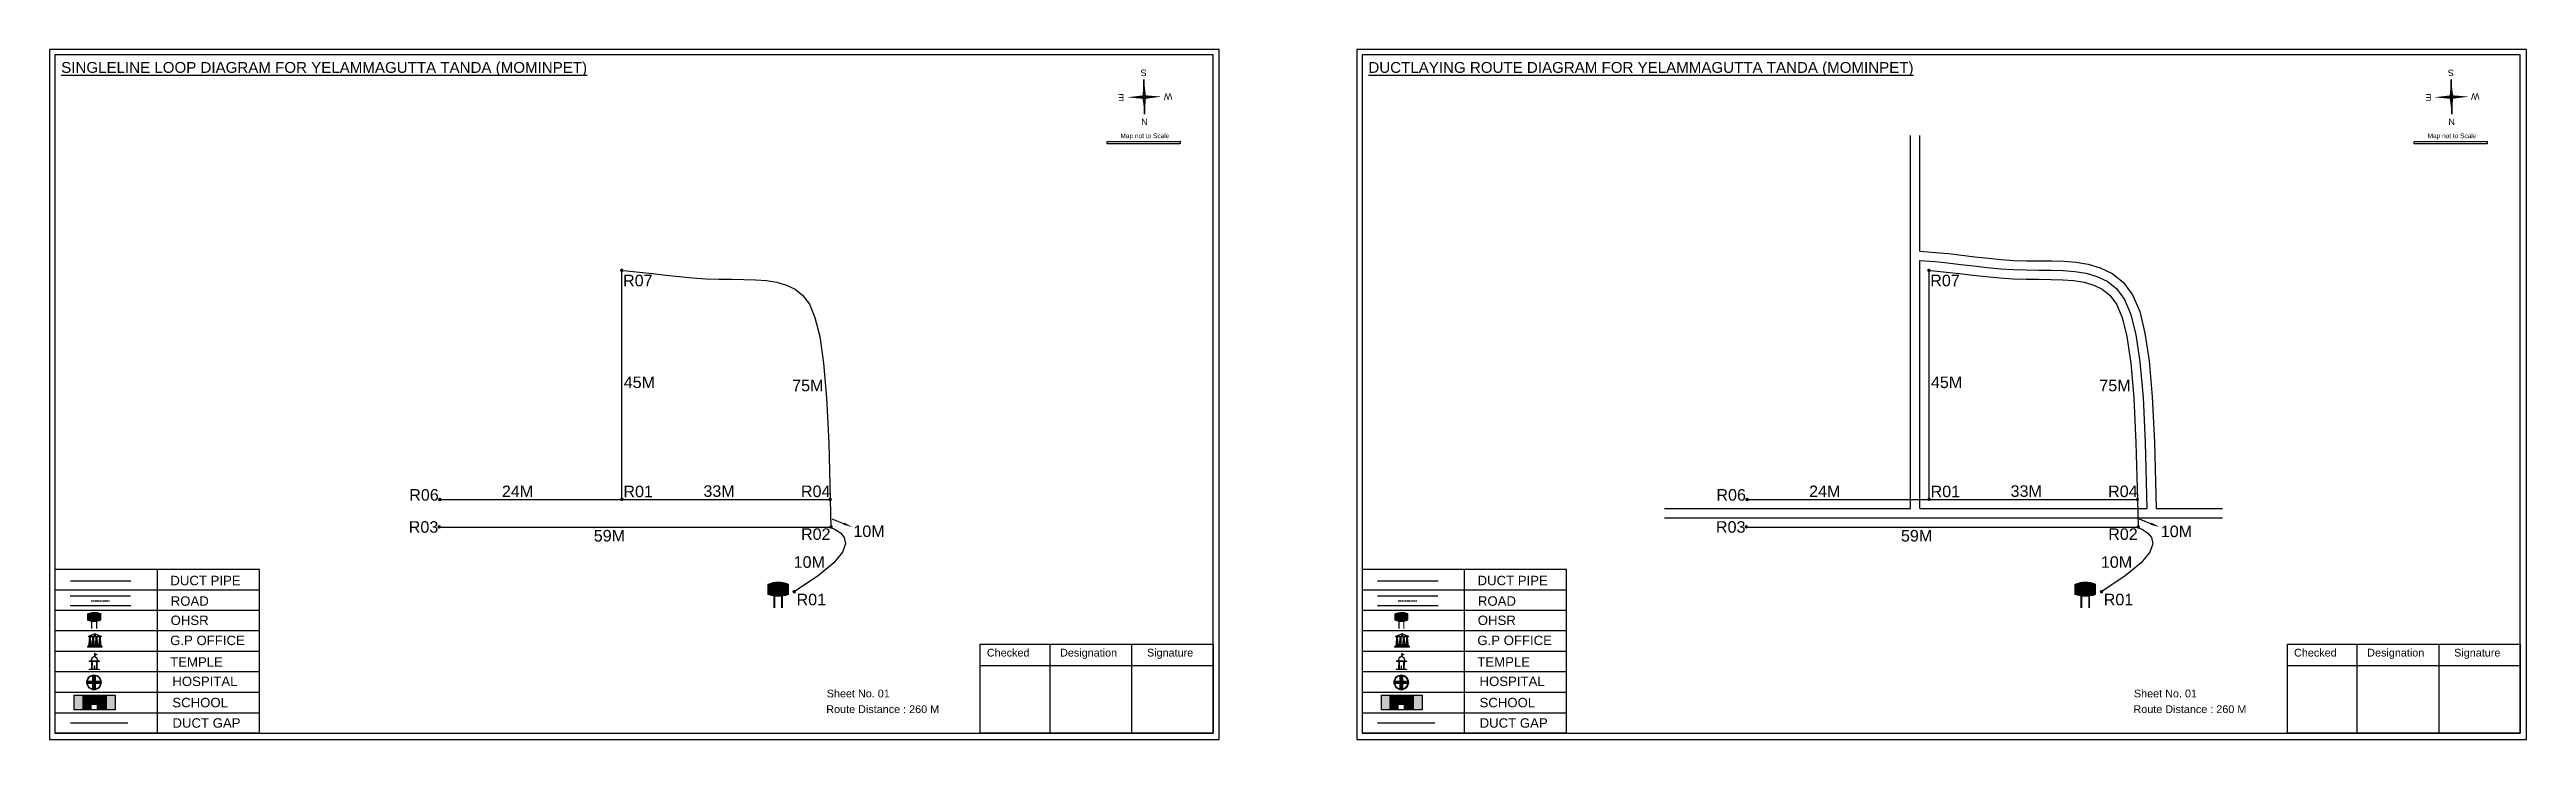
# Model space of a CAD drawing. Header units: inches. Extents: x 1464 to 6818, y 693 to 1303.
# Drawn here: x 2168 to 4317, y 693 to 1291 of the extents above; entities that cross this region are included whole.
import ezdxf

# ---------------------------------------------------------------- set-up
doc = ezdxf.new("R2010")
doc.units = ezdxf.units.IN
doc.header["$MEASUREMENT"] = 0
doc.linetypes.add('DASHEDX2', pattern=[1.5, 1, -0.5])
doc.layers.add('LANDMARK', color=7, linetype='Continuous')
doc.layers.add('OHT', color=7, linetype='Continuous')
doc.styles.get("Standard").update_dxf_attribs({"font": 'arial.ttf'})

msp = doc.modelspace()

# ---------------------------------------------------------------- texts
at = {"color": 242, "true_color": 0xcd2027}
for s, p in [('%%USINGLELINE LOOP DIAGRAM FOR YELAMMAGUTTA TANDA (MOMINPET)', (2178.3, 1270.6)), ('%%UDUCTLAYING ROUTE DIAGRAM FOR YELAMMAGUTTA TANDA (MOMINPET)', (3312.3, 1270.6))]:
    msp.add_text(s, height=9.375, dxfattribs=at).set_placement(p)
for s, p in [('S', (3119.9, 1273.5)), ('S', (4254, 1273.5)), ('E', (3100.4, 1252.2)), ('W', (3142.2, 1252.9)), ('E', (4234.5, 1252.2)), ('W', (4276.2, 1252.9)), ('N', (3120.8, 1231)), ('N', (4254.8, 1231))]:
    msp.add_text(s, height=5.65, rotation=181.0063).set_placement(p)
for s, height, p in [('Map not to Scale', 4.038, (3097.2, 1214)), ('Map not to Scale', 4.038, (4231.2, 1214)), ('R07', 10, (2665.7, 1085.6)), ('R07', 10, (3799.7, 1085.6)), ('45M', 10, (2666.3, 997.4)), ('75M', 10, (2812.4, 994.6)), ('45M', 10, (3800.3, 997.4)), ('75M', 10, (3946.4, 994.6)), ('R06', 10, (2480.2, 899.8)), ('24M', 10, (2560.6, 902.9)), ('R01', 10, (2666, 902.8)), ('33M', 10, (2735.4, 903.1)), ('R04', 10, (2820, 902.9)), ('R06', 10, (3614.2, 899.8)), ('24M', 10, (3694.6, 902.9)), ('R01', 10, (3800, 902.8)), ('33M', 10, (3869.4, 903.1)), ('R04', 10, (3954, 902.9)), ('R03', 10, (2479.8, 872)), ('R03', 10, (3613.8, 872)), ('59M', 10, (2640.3, 864.4)), ('R02', 10, (2820.1, 865.8)), ('10M', 10, (2865.5, 868.3)), ('59M', 10, (3774.3, 864.4)), ('R02', 10, (3954.1, 865.8)), ('10M', 10, (3999.7, 868.2)), ('10M', 10, (2813.7, 841.6)), ('10M', 10, (3947.7, 841.6)), ('DUCT PIPE', 8.18, (2273, 826.5)), ('ROAD ', 8.18, (2273.3, 808.7)), ('R01', 10, (2816.2, 809.1)), ('DUCT PIPE', 8.18, (3407, 826.5)), ('ROAD ', 8.18, (3407.3, 808.7)), ('R01', 10, (3950.2, 809.1)), ('OHSR', 8.18, (2273.2, 792)), ('OHSR', 8.18, (3407.2, 792)), ('G.P OFFICE', 8.18, (2272.8, 774.6)), ('G.P OFFICE', 8.18, (3406.8, 774.6)), ('TEMPLE', 8.18, (2272.8, 755.9)), ('Checked', 6.71, (2981.3, 764.7)), ('Designation', 6.71, (3044.8, 764.7)), ('Signature', 6.71, (3120.2, 764.7)), ('TEMPLE', 8.18, (3406.8, 755.9)), ('Checked', 6.71, (4115.3, 764.7)), ('Designation', 6.71, (4178.8, 764.7)), ('Signature', 6.71, (4254.2, 764.7)), ('HOSPITAL', 8.18, (2274.7, 739.1)), ('Sheet No. 01', 6.71, (2842.4, 729.3)), ('HOSPITAL', 8.18, (3408.7, 739.1)), ('Sheet No. 01', 6.71, (3976.4, 729.3)), ('SCHOOL', 8.18, (2274.7, 720.7)), ('DUCT GAP', 8.18, (2274.8, 703)), ('Route Distance : 260 M', 6.71, (2842, 715.7)), ('SCHOOL', 8.18, (3408.7, 720.7)), ('DUCT GAP', 8.18, (3408.8, 703)), ('Route Distance : 260 M', 6.71, (3976, 715.7))]:
    msp.add_text(s, height=height).set_placement(p)

# ---------------------------------------------------------------- blocks, each defined once
blk = doc.blocks.new('OHT')
at = {"linetype": 'Continuous', "lineweight": 0, "true_color": 0x0ffffc}
blk.add_hatch(color=4, dxfattribs=at).paths.add_polyline_path([(0.012, 1), (0, 1, 0.101323), (-0.4, 0.916), (-0.4, 0.525, 0.194075), (0.399, 0.521), (0.399, 0.921, 0.097877)])
at = {"color": 4, "linetype": 'Continuous', "lineweight": 0, "true_color": 0x0ffffc, "flags": 128}
for points in [[(-0.4, 0.525), (-0.4, 0.916)], [(0.399, 0.521), (0.399, 0.921)]]:
    blk.add_lwpolyline(points, dxfattribs=at)
at = {"color": 4, "linetype": 'Continuous', "lineweight": 0, "true_color": 0x0ffffc, "const_width": 0.075, "flags": 128}
for points in [[(-0.15, 0), (-0.15, 0.475)], [(0.15, 0), (0.15, 0.473)]]:
    blk.add_lwpolyline(points, dxfattribs=at)
at = {"color": 4, "linetype": 'Continuous', "lineweight": 0, "true_color": 0x0ffffc}
for centre, radius, start, end in [((0.006, -0.019), 1.019, 67.31091, 113.47108), ((0.004, 1.513), 1.068, 247.76824, 291.70073)]:
    blk.add_arc(centre, radius, start, end, dxfattribs=at)
blk = doc.blocks.new('Government_Office')
at = {"linetype": 'Continuous', "lineweight": 0, "true_color": 0xff0000}
for points in [[(-0.5, 0.05), (0.5, 0.05), (0.5, 0), (-0.5, 0)], [(-0.45, 0.08), (-0.45, 0.12), (0.45, 0.12), (0.45, 0.08)], [(-0.4, 0.14), (-0.4, 0.18), (0.4, 0.18), (0.4, 0.14)]]:
    blk.add_hatch(color=1, dxfattribs=at).paths.add_polyline_path(points)
h = blk.add_hatch(color=1, dxfattribs=at)
h.paths.add_polyline_path([(0.44, 0.72), (0.45, 0.75), (0, 0.93), (-0.45, 0.75), (-0.44, 0.72)])
h.paths.add_polyline_path([(0.36, 0.75), (-0.36, 0.75), (0, 0.9)], flags=16)
h.paths.add_polyline_path([(0, 0.78, -1), (0, 0.87, -1)], flags=0)
h = blk.add_hatch(color=1, dxfattribs=at)
edge = h.paths.add_edge_path()
edge.add_line((-0.27, 0.2), (-0.3, 0.68))
edge.add_line((-0.3, 0.68), (-0.29, 0.68))
edge.add_arc((-0.28, 0.69), 0.0176, 225.304, 441.5659)
edge.add_line((-0.28, 0.7), (-0.39, 0.7))
edge.add_arc((-0.39, 0.69), 0.0176, 98.4341, 314.696)
edge.add_line((-0.38, 0.68), (-0.37, 0.68))
edge.add_line((-0.37, 0.68), (-0.4, 0.2))
edge.add_line((-0.4, 0.2), (-0.27, 0.2))
h = blk.add_hatch(color=1, dxfattribs=at)
edge = h.paths.add_edge_path()
edge.add_line((-0.05, 0.2), (-0.07, 0.68))
edge.add_line((-0.07, 0.68), (-0.07, 0.68))
edge.add_arc((-0.05, 0.69), 0.0176, 225.304, 441.5659)
edge.add_line((-0.05, 0.7), (-0.17, 0.7))
edge.add_arc((-0.17, 0.69), 0.0176, 98.4341, 314.696)
edge.add_line((-0.16, 0.68), (-0.15, 0.68))
edge.add_line((-0.15, 0.68), (-0.18, 0.2))
edge.add_line((-0.18, 0.2), (-0.05, 0.2))
h = blk.add_hatch(color=1, dxfattribs=at)
edge = h.paths.add_edge_path()
edge.add_arc((0, 0.83), 0.0467, 90, 270)
edge.add_arc((0, 0.83), 0.0467, 270, 450)
h = blk.add_hatch(color=1, dxfattribs=at)
edge = h.paths.add_edge_path()
edge.add_line((0.18, 0.2), (0.15, 0.68))
edge.add_line((0.15, 0.68), (0.16, 0.68))
edge.add_arc((0.17, 0.69), 0.0176, 225.304, 441.5659)
edge.add_line((0.17, 0.7), (0.05, 0.7))
edge.add_arc((0.05, 0.69), 0.0176, 98.4341, 314.696)
edge.add_line((0.07, 0.68), (0.07, 0.68))
edge.add_line((0.07, 0.68), (0.05, 0.2))
edge.add_line((0.05, 0.2), (0.18, 0.2))
h = blk.add_hatch(color=1, dxfattribs=at)
edge = h.paths.add_edge_path()
edge.add_line((0.4, 0.2), (0.37, 0.68))
edge.add_line((0.37, 0.68), (0.38, 0.68))
edge.add_arc((0.39, 0.69), 0.0176, 225.304, 441.5659)
edge.add_line((0.4, 0.7), (0.28, 0.7))
edge.add_arc((0.28, 0.69), 0.0176, 98.4341, 314.696)
edge.add_line((0.29, 0.68), (0.3, 0.68))
edge.add_line((0.3, 0.68), (0.27, 0.2))
edge.add_line((0.27, 0.2), (0.4, 0.2))
at = {"color": 1, "linetype": 'Continuous', "lineweight": 0, "true_color": 0xff0000, "flags": 128}
for points in [[(-0.5, 0.05), (0.5, 0.05), (0.5, 0), (-0.5, 0)], [(-0.45, 0.75), (-0.44, 0.72), (0.44, 0.72), (0.45, 0.75), (0, 0.93)], [(-0.45, 0.08), (-0.45, 0.12), (0.45, 0.12), (0.45, 0.08)], [(-0.4, 0.14), (-0.4, 0.18), (0.4, 0.18), (0.4, 0.14)], [(-0.36, 0.75), (0.36, 0.75), (0, 0.9)]]:
    blk.add_lwpolyline(points, close=True, dxfattribs=at)
for points in [[(-0.27, 0.2), (-0.3, 0.68), (-0.29, 0.68, 1.379694), (-0.28, 0.7), (-0.39, 0.7, 1.379694), (-0.38, 0.68), (-0.37, 0.68), (-0.4, 0.2)], [(-0.05, 0.2), (-0.07, 0.68), (-0.07, 0.68, 1.379694), (-0.05, 0.7), (-0.17, 0.7, 1.379694), (-0.16, 0.68), (-0.15, 0.68), (-0.18, 0.2)], [(0, 0.87, 1), (0, 0.78, 1)], [(0.18, 0.2), (0.15, 0.68), (0.16, 0.68, 1.379694), (0.17, 0.7), (0.05, 0.7, 1.379694), (0.07, 0.68), (0.07, 0.68), (0.05, 0.2)], [(0.4, 0.2), (0.37, 0.68), (0.38, 0.68, 1.379694), (0.4, 0.7), (0.28, 0.7, 1.379694), (0.29, 0.68), (0.3, 0.68), (0.27, 0.2)]]:
    blk.add_lwpolyline(points, format="xyb", close=True, dxfattribs=at)
blk = doc.blocks.new('Temple')
at = {"linetype": 'Continuous', "lineweight": 0, "true_color": 0xff0000}
h = blk.add_hatch(color=1, dxfattribs=at)
edge = h.paths.add_edge_path()
edge.add_line((0.17, 0.49), (0.22, 0.49))
edge.add_line((0.22, 0.49), (0.22, 0.5))
edge.add_line((0.22, 0.5), (0.31, 0.5))
edge.add_line((0.31, 0.5), (0.31, 0.53))
edge.add_line((0.31, 0.53), (0.26, 0.53))
edge.add_line((0.26, 0.53), (0.26, 0.54))
edge.add_line((0.26, 0.54), (0.2, 0.54))
edge.add_spline(control_points=[(0.2, 0.54), (0.2, 0.59), (0.19, 0.64), (0.14, 0.74), (0.09, 0.79), (0.03, 0.8), (0.02, 0.81), (0.01, 0.81)], knot_values=[4.712389, 4.712389, 4.712389, 4.712389, 5.278166, 5.278166, 6.117402, 6.117402, 6.223801, 6.223801, 6.223801, 6.223801], degree=3, periodic=0)
edge.add_line((0.01, 0.81), (0.01, 0.79))
edge.add_line((0.01, 0.79), (-0.01, 0.79))
edge.add_line((-0.01, 0.79), (-0.01, 0.81))
edge.add_spline(control_points=[(-0.01, 0.81), (-0.05, 0.8), (-0.1, 0.78), (-0.17, 0.7), (-0.2, 0.63), (-0.2, 0.55), (-0.2, 0.55), (-0.2, 0.54)], knot_values=[6.343965, 6.343965, 6.343965, 6.343965, 6.956638, 6.956638, 7.795874, 7.795874, 7.853982, 7.853982, 7.853982, 7.853982], degree=3, periodic=0)
edge.add_line((-0.2, 0.54), (-0.26, 0.54))
edge.add_line((-0.26, 0.54), (-0.26, 0.53))
edge.add_line((-0.26, 0.53), (-0.31, 0.53))
edge.add_line((-0.31, 0.53), (-0.31, 0.5))
edge.add_line((-0.31, 0.5), (-0.22, 0.5))
edge.add_line((-0.22, 0.5), (-0.22, 0.49))
edge.add_line((-0.22, 0.49), (-0.17, 0.49))
edge.add_line((-0.17, 0.49), (-0.17, 0.07))
edge.add_arc((-0.2, 0.07), 0.03, -90, 0, ccw=False)
edge.add_line((-0.2, 0.04), (-0.26, 0.04))
edge.add_line((-0.26, 0.04), (-0.26, 0.03))
edge.add_line((-0.26, 0.03), (-0.31, 0.03))
edge.add_line((-0.31, 0.03), (-0.31, 0))
edge.add_line((-0.31, 0), (0.31, 0))
edge.add_line((0.31, 0), (0.31, 0.03))
edge.add_line((0.31, 0.03), (0.26, 0.03))
edge.add_line((0.26, 0.03), (0.26, 0.04))
edge.add_line((0.26, 0.04), (0.2, 0.04))
edge.add_arc((0.2, 0.07), 0.03, 180, 270, ccw=False)
edge.add_line((0.17, 0.07), (0.17, 0.49))
h.paths.add_polyline_path([(0.12, 0.07, -0.414214), (0.1, 0.04), (0.05, 0.04), (0.05, 0.03), (-0.05, 0.03), (-0.05, 0.04), (-0.1, 0.04, -0.414214), (-0.12, 0.07), (-0.12, 0.5), (0.12, 0.5)], flags=16)
edge = h.paths.add_edge_path(flags=16)
edge.add_ellipse((0, 0.54), major_axis=(0, 0.242), ratio=0.722808, start_angle=270, end_angle=450, ccw=False)
edge.add_line((0.17, 0.54), (-0.17, 0.54))
h.paths.add_polyline_path([(0.01, 0.23), (0.01, 0.07), (-0.01, 0.07), (-0.01, 0.23)], flags=0)
at = {"linetype": 'Continuous', "lineweight": 0, "true_color": 0xe66000}
blk.add_hatch(color=32, dxfattribs=at).paths.add_polyline_path([(-0.01, 1), (0.15, 0.93), (0, 0.85)])
at = {"linetype": 'Continuous', "lineweight": 0, "true_color": 0xff0000}
h = blk.add_hatch(color=1, dxfattribs=at)
edge = h.paths.add_edge_path()
edge.add_line((0.01, 0.86), (0, 0.85))
edge.add_line((0, 0.85), (0, 0.93))
edge.add_line((0, 0.93), (-0.01, 0.93))
edge.add_line((-0.01, 0.93), (-0.01, 0.81))
edge.add_spline(control_points=[(-0.01, 0.81), (0, 0.81), (0, 0.81), (0.01, 0.81)], knot_values=[6.223801, 6.223801, 6.223801, 6.223801, 6.343965, 6.343965, 6.343965, 6.343965], degree=3, periodic=0)
edge.add_line((0.01, 0.81), (0.01, 0.86))
h = blk.add_hatch(color=1, dxfattribs=at)
edge = h.paths.add_edge_path()
edge.add_line((0.01, 0.79), (0.01, 0.81))
edge.add_spline(control_points=[(0.01, 0.81), (0, 0.81), (0, 0.81), (-0.01, 0.81)], knot_values=[6.223801, 6.223801, 6.223801, 6.223801, 6.343965, 6.343965, 6.343965, 6.343965], degree=3, periodic=0)
edge.add_line((-0.01, 0.81), (-0.01, 0.79))
edge.add_line((-0.01, 0.79), (0.01, 0.79))
at = {"color": 1, "linetype": 'Continuous', "lineweight": 0, "true_color": 0xff0000, "flags": 128}
blk.add_lwpolyline([(0.2, 0.54), (0.26, 0.54), (0.26, 0.53), (0.31, 0.53), (0.31, 0.5), (0.22, 0.5), (0.22, 0.49), (0.17, 0.49), (0.17, 0.07, 0.414214), (0.2, 0.04), (0.26, 0.04), (0.26, 0.03), (0.31, 0.03), (0.31, 0), (-0.31, 0), (-0.31, 0.03), (-0.26, 0.03), (-0.26, 0.04), (-0.2, 0.04, 0.414214), (-0.17, 0.07), (-0.17, 0.49), (-0.22, 0.49), (-0.22, 0.5), (-0.31, 0.5), (-0.31, 0.53), (-0.26, 0.53), (-0.26, 0.54), (-0.2, 0.54)], format="xyb", dxfattribs=at)
blk.add_lwpolyline([(-0.17, 0.54), (0.17, 0.54)], dxfattribs=at)
blk.add_lwpolyline([(0.12, 0.5), (0.12, 0.07, -0.414214), (0.1, 0.04), (0.05, 0.04), (0.05, 0.03), (-0.05, 0.03), (-0.05, 0.04), (-0.1, 0.04, -0.414214), (-0.12, 0.07), (-0.12, 0.5)], format="xyb", close=True, dxfattribs=at)
at = {"color": 32, "linetype": 'Continuous', "lineweight": 0, "true_color": 0xe66000, "flags": 128}
blk.add_lwpolyline([(-0.01, 1), (0.15, 0.93), (0, 0.85), (-0.01, 1)], dxfattribs=at)
at = {"color": 1, "linetype": 'Continuous', "lineweight": 0, "true_color": 0xff0000, "flags": 128}
for points in [[(0.01, 0.93), (-0.01, 0.93), (-0.01, 0.79), (0.01, 0.79)], [(0.01, 0.23), (-0.01, 0.23), (-0.01, 0.07), (0.01, 0.07)]]:
    blk.add_lwpolyline(points, close=True, dxfattribs=at)
at = {"color": 1, "linetype": 'Continuous', "lineweight": 0, "true_color": 0xff0000}
blk.add_ellipse((0, 0.54), major_axis=(0, 0.242), ratio=0.722808, start_param=4.712389, end_param=7.853982, dxfattribs=at)
blk.add_open_spline([(0.2, 0.54), (0.2, 0.59), (0.19, 0.64), (0.14, 0.74), (0.09, 0.79), (-0.02, 0.82), (-0.08, 0.79), (-0.17, 0.7), (-0.2, 0.63), (-0.2, 0.55), (-0.2, 0.55), (-0.2, 0.54)], degree=3, knots=[4.712389, 4.712389, 4.712389, 4.712389, 5.278166, 5.278166, 6.117402, 6.117402, 6.956638, 6.956638, 7.795874, 7.795874, 7.853982, 7.853982, 7.853982, 7.853982], dxfattribs=at)
blk = doc.blocks.new('*U8')
at = {"color": 0, "linetype": 'DASHEDX2', "transparency": 16777216}
blk.add_line((-8.2, 0), (8, 0), dxfattribs=at)
blk = doc.blocks.new('Hospital')
at = {"linetype": 'Continuous', "lineweight": 0, "true_color": 0x000000}
h = blk.add_hatch(color=18, dxfattribs=at)
h.paths.add_polyline_path([(-0.5, 0, 1), (0.5, 0, 1)])
h.paths.add_polyline_path([(0.45, 0, -1), (-0.45, 0, -1)], flags=16)
at = {"linetype": 'Continuous', "true_color": 0xff0000}
blk.add_hatch(color=1, dxfattribs=at).paths.add_polyline_path([(-0.39, 0.08), (-0.08, 0.08), (-0.08, 0.39), (0.08, 0.39), (0.08, 0.08), (0.39, 0.08), (0.39, -0.08), (0.08, -0.08), (0.08, -0.39), (-0.08, -0.39), (-0.08, -0.08), (-0.39, -0.08)])
at = {"color": 1, "linetype": 'Continuous', "true_color": 0xff0000, "flags": 128}
blk.add_lwpolyline([(-0.39, 0.08), (-0.08, 0.08), (-0.08, 0.39), (0.08, 0.39), (0.08, 0.08), (0.39, 0.08), (0.39, -0.08), (0.08, -0.08), (0.08, -0.39), (-0.08, -0.39), (-0.08, -0.08), (-0.39, -0.08)], close=True, dxfattribs=at)
at = {"color": 18, "linetype": 'Continuous', "lineweight": 0, "true_color": 0x000000}
for radius in [0.5, 0.446]:
    blk.add_circle((0, 0), radius, dxfattribs=at)
blk = doc.blocks.new('*U21')
at = {"color": 0, "linetype": 'DASHEDX2', "transparency": 16777216}
blk.add_line((-8.2, 0), (8, 0), dxfattribs=at)

# ---------------------------------------------------------------- hatches: boundary and pattern name
at = {"true_color": 0x0093dd}
h = msp.add_hatch(color=142, dxfattribs=at)
h.dxf.hatch_style = 1
h.paths.add_polyline_path([(3085.6, 1211.1), (3085.6, 1209), (3148.9, 1209.2), (3148.9, 1211.3)])
h = msp.add_hatch(color=142, dxfattribs=at)
h.dxf.hatch_style = 1
h.paths.add_polyline_path([(4219.6, 1211.1), (4219.6, 1209), (4282.9, 1209.2), (4282.9, 1211.3)])
at = {"ltscale": 0.5}
h = msp.add_hatch(color=5, dxfattribs=at)
h.dxf.hatch_style = 1
h.paths.add_polyline_path([(2666.1, 1099.4, 1), (2663, 1099.4, 1)])
h = msp.add_hatch(color=5, dxfattribs=at)
h.dxf.hatch_style = 1
h.paths.add_polyline_path([(3800.1, 1099.4, 1), (3797, 1099.4, 1)])
h = msp.add_hatch(color=5, dxfattribs=at)
h.dxf.hatch_style = 1
h.paths.add_polyline_path([(2666.3, 901, 1), (2663.2, 901, 1)])
h = msp.add_hatch(color=5, dxfattribs=at)
h.dxf.hatch_style = 1
h.paths.add_polyline_path([(3800.3, 901, 1), (3797.2, 901, 1)])
h = msp.add_hatch(color=5, dxfattribs=at)
h.dxf.hatch_style = 1
h.paths.add_polyline_path([(2508.4, 900.8, 1), (2505.2, 900.8, 1)])
h = msp.add_hatch(color=5, dxfattribs=at)
h.dxf.hatch_style = 1
h.paths.add_polyline_path([(2846.9, 900.8, 1), (2843.8, 900.8, 1)])
h = msp.add_hatch(color=5, dxfattribs=at)
h.dxf.hatch_style = 1
h.paths.add_polyline_path([(3642.4, 900.8, 1), (3639.2, 900.8, 1)])
h = msp.add_hatch(color=5, dxfattribs=at)
h.dxf.hatch_style = 1
h.paths.add_polyline_path([(3980.9, 900.8, 1), (3977.8, 900.8, 1)])
h = msp.add_hatch(color=5, dxfattribs=at)
h.dxf.hatch_style = 1
h.paths.add_polyline_path([(2507.7, 877.1, 1), (2504.6, 877.1, 1)])
h = msp.add_hatch(color=5, dxfattribs=at)
h.dxf.hatch_style = 1
h.paths.add_polyline_path([(2847.7, 877, 1), (2844.6, 877, 1)])
h = msp.add_hatch(color=5, dxfattribs=at)
h.dxf.hatch_style = 1
h.paths.add_polyline_path([(3641.7, 877.1, 1), (3638.6, 877.1, 1)])
h = msp.add_hatch(color=5, dxfattribs=at)
h.dxf.hatch_style = 1
h.paths.add_polyline_path([(3981.7, 877, 1), (3978.6, 877, 1)])
h = msp.add_hatch(color=5, dxfattribs=at)
h.dxf.hatch_style = 1
h.paths.add_polyline_path([(2815.8, 820.9, 1), (2812.6, 820.9, 1)])
h = msp.add_hatch(color=5, dxfattribs=at)
h.dxf.hatch_style = 1
h.paths.add_polyline_path([(3949.8, 820.9, 1), (3946.7, 820.9, 1)])
at = {"true_color": 0xc8c92d}
h = msp.add_hatch(color=52, dxfattribs=at)
h.dxf.hatch_style = 1
h.paths.add_polyline_path([(2196.6, 731.3), (2189.6, 731.3), (2189.6, 718.6), (2196.6, 718.6)])
h.paths.add_polyline_path([(2224.9, 731.3), (2217.9, 731.3), (2217.9, 718.6), (2224.9, 718.6)])
at = {"true_color": 0x293189}
h = msp.add_hatch(color=177, dxfattribs=at)
h.dxf.hatch_style = 1
h.paths.add_polyline_path([(2217.9, 731.3), (2196.6, 731.3), (2196.6, 718.6), (2204.6, 718.6), (2204.6, 722.7), (2209, 722.7), (2209, 718.6), (2217.9, 718.6)])
h.paths.add_polyline_path([(2199.7, 728.4), (2198.1, 728.4), (2198.1, 729.9), (2199.7, 729.9)], flags=16)
h.paths.add_polyline_path([(2214.3, 728.4), (2214.3, 729.9), (2215.9, 729.9), (2215.9, 728.4)], flags=16)
at = {"true_color": 0xc8c92d}
h = msp.add_hatch(color=52, dxfattribs=at)
h.dxf.hatch_style = 1
h.paths.add_polyline_path([(3330.6, 731.3), (3323.6, 731.3), (3323.6, 718.6), (3330.6, 718.6)])
h.paths.add_polyline_path([(3359, 731.3), (3351.9, 731.3), (3351.9, 718.6), (3359, 718.6)])
at = {"true_color": 0x293189}
h = msp.add_hatch(color=177, dxfattribs=at)
h.dxf.hatch_style = 1
h.paths.add_polyline_path([(3351.9, 731.3), (3330.6, 731.3), (3330.6, 718.6), (3338.6, 718.6), (3338.6, 722.7), (3343, 722.7), (3343, 718.6), (3351.9, 718.6)])
h.paths.add_polyline_path([(3333.7, 728.4), (3332.1, 728.4), (3332.1, 729.9), (3333.7, 729.9)], flags=16)
h.paths.add_polyline_path([(3348.4, 728.4), (3348.4, 729.9), (3349.9, 729.9), (3349.9, 728.4)], flags=16)

# ---------------------------------------------------------------- linework, layer by layer
for p, q in [((3117.6, 1264.7), (3118.2, 1234.7)), ((3118.2, 1234.7), (3117.6, 1264.7)), ((3117.6, 1264.7), (3118.2, 1234.7)), ((3117.9, 1249.7), (3117.6, 1264.7)), ((4251.7, 1264.7), (4252.2, 1234.7)), ((4252.2, 1234.7), (4251.7, 1264.7)), ((4251.7, 1264.7), (4252.2, 1234.7)), ((4251.9, 1249.7), (4251.7, 1264.7)), ((3782.7, 892.9), (3782.7, 1216.4)), ((3790.7, 1116), (3790.7, 1216.4)), ((3790.7, 892.9), (3790.7, 1108)), ((2857.2, 879.8), (2847.1, 883.7)), ((3569.1, 892.9), (3782.7, 892.9)), ((3569.1, 884.9), (4053.2, 884.9)), ((3790.7, 892.9), (3987.6, 892.9)), ((3991.2, 879.8), (3981.1, 883.7)), ((3995.6, 892.9), (4053.2, 892.9)), ((2172.9, 840), (2172.9, 699.6)), ((2261.5, 840), (2261.5, 698.2)), ((3306.9, 840), (3306.9, 699.6)), ((3395.5, 840), (3395.5, 698.2)), ((2350.2, 822.3), (2172.9, 822.3)), ((2186.1, 817.4), (2238.5, 817.4)), ((3484.2, 822.3), (3306.9, 822.3)), ((3320.2, 817.4), (3372.5, 817.4)), ((2350.2, 804.6), (2172.9, 804.6)), ((2186.1, 808.8), (2238.7, 808.8)), ((3484.2, 804.6), (3306.9, 804.6)), ((3320.2, 808.8), (3372.7, 808.8)), ((2350.2, 786.9), (2172.9, 786.9)), ((3484.2, 786.9), (3306.9, 786.9)), ((2350.2, 769.1), (2172.9, 769.1)), ((3484.2, 769.1), (3306.9, 769.1)), ((2350.2, 751.4), (2172.9, 751.4)), ((2172.9, 733.7), (2350.2, 733.7)), ((3484.2, 751.4), (3306.9, 751.4)), ((3306.9, 733.7), (3484.2, 733.7)), ((2172.9, 715.9), (2350.2, 715.9)), ((3306.9, 715.9), (3484.2, 715.9)), ((2172.9, 699.6), (2172.9, 698.2)), ((2172.9, 699.3), (2172.9, 698.2)), ((2350.2, 698.2), (2172.9, 698.2)), ((3306.9, 699.6), (3306.9, 698.2)), ((3306.9, 699.3), (3306.9, 698.2)), ((3484.2, 698.2), (3306.9, 698.2))]:
    msp.add_line(p, q)
at = {"color": 1}
for p, q in [((3118.2, 1234.7), (3117.9, 1249.7)), ((4252.2, 1234.7), (4251.9, 1249.7))]:
    msp.add_line(p, q, dxfattribs=at)
at = {"color": 5}
for p, q in [((2664.6, 900.9), (2664.6, 1099.4)), ((3798.7, 900.9), (3798.7, 1099.4)), ((2506.5, 900.9), (2845.4, 900.9)), ((2845.4, 900.9), (2846, 876.9)), ((3640.5, 900.9), (3979.4, 900.9)), ((3979.4, 900.9), (3980, 876.9)), ((2505.5, 876.9), (2845.4, 876.9)), ((3639.5, 876.9), (3979.4, 876.9))]:
    msp.add_line(p, q, dxfattribs=at)
at = {"color": 242, "true_color": 0xcd2027}
for p, q in [((3035.9, 775.5), (3035.9, 698.2)), ((3106.8, 775.5), (3106.8, 698.2)), ((4169.9, 775.5), (4169.9, 698.2)), ((4240.8, 775.5), (4240.8, 698.2)), ((2975.5, 756.8), (3177.6, 756.8)), ((4109.5, 756.8), (4311.6, 756.8))]:
    msp.add_line(p, q, dxfattribs=at)
for points in [[(2168.2, 1290.8), (2168.2, 692.9), (3182.9, 692.9), (3182.9, 1290.8)], [(3302.2, 1290.8), (3302.2, 692.9), (4316.9, 692.9), (4316.9, 1290.8)], [(2172.9, 1286.2), (2172.9, 698.2), (3177.6, 698.2), (3177.6, 1286.2)], [(3306.9, 1286.2), (3306.9, 698.2), (4311.6, 698.2), (4311.6, 1286.2)], [(2225, 731.3), (2225, 718.6), (2189.6, 718.6), (2189.6, 731.3)], [(3359, 731.3), (3359, 718.6), (3323.6, 718.6), (3323.6, 731.3)], [(2199.7, 729.9), (2199.7, 728.4), (2198.1, 728.4), (2198.1, 729.9)], [(2214.3, 728.4), (2214.3, 729.9), (2215.9, 729.9), (2215.9, 728.4)], [(3333.7, 729.9), (3333.7, 728.4), (3332.1, 728.4), (3332.1, 729.9)], [(3348.4, 728.4), (3348.4, 729.9), (3349.9, 729.9), (3349.9, 728.4)]]:
    msp.add_lwpolyline(points, close=True)
at = {"color": 142, "true_color": 0x0093dd}
for points in [[(3148.9, 1209.2), (3085.6, 1209), (3085.6, 1211.1), (3148.9, 1211.3), (3148.9, 1209.2)], [(4282.9, 1209.2), (4219.6, 1209), (4219.6, 1211.1), (4282.9, 1211.3), (4282.9, 1209.2)]]:
    msp.add_lwpolyline(points, dxfattribs=at)
at = {"color": 5}
for points in [[(2664.6, 1099.4), (2669, 1099.1), (2679.9, 1097.9), (2691.2, 1096.6), (2702.7, 1095.3), (2714.3, 1094), (2726, 1092.9), (2737.5, 1092.1), (2748.8, 1091.8), (2759.8, 1091.7), (2770.5, 1091.6), (2780.6, 1091.3), (2790.2, 1090.6), (2799.2, 1089.1), (2807.4, 1086.7), (2814.9, 1083.1), (2821.5, 1078), (2827.3, 1070.2), (2832.2, 1058.6), (2836.3, 1042), (2839.7, 1019.1), (2842.3, 988.8), (2844.2, 949.8), (2845.4, 900.9)], [(3798.7, 1099.4), (3803, 1099.1), (3813.9, 1097.9), (3825.2, 1096.6), (3836.7, 1095.3), (3848.3, 1094), (3860, 1092.9), (3871.5, 1092.1), (3882.8, 1091.8), (3893.8, 1091.7), (3904.5, 1091.6), (3914.6, 1091.3), (3924.2, 1090.6), (3933.2, 1089.1), (3941.5, 1086.7), (3948.9, 1083.1), (3955.5, 1078), (3961.3, 1070.2), (3966.2, 1058.6), (3970.3, 1042), (3973.7, 1019.1), (3976.3, 988.8), (3978.2, 949.8), (3979.4, 900.9)], [(2845.4, 876.9), (2849.7, 874.9), (2854.2, 871.9), (2857.6, 867.9), (2858.7, 862.4), (2856.1, 855.2), (2848.6, 846), (2834.9, 834.5), (2813.7, 820.4)], [(3979.4, 876.9), (3983.7, 874.9), (3988.2, 871.9), (3991.6, 867.9), (3992.7, 862.4), (3990.1, 855.2), (3982.6, 846), (3968.9, 834.5), (3947.8, 820.4)]]:
    msp.add_lwpolyline(points, dxfattribs=at)
for points in [[(3790.7, 1116), (3804.4, 1115), (3815.6, 1113.9), (3827, 1112.5), (3838.5, 1111.2), (3850, 1109.9), (3861.2, 1108.8), (3872.3, 1108.1), (3883.1, 1107.8), (3894, 1107.7), (3904.8, 1107.6), (3915.5, 1107.3), (3926.2, 1106.5), (3936.7, 1104.7), (3947.2, 1101.7), (3957.4, 1096.8), (3967.1, 1089.2), (3975.3, 1078.2), (3981.4, 1063.7), (3986, 1045.1), (3989.6, 1020.9), (3992.3, 989.8), (3994.2, 950.4), (3995.6, 892.9)], [(3790.7, 1108), (3803.7, 1107), (3814.8, 1105.9), (3826.1, 1104.6), (3837.6, 1103.2), (3849.1, 1101.9), (3860.6, 1100.8), (3871.9, 1100.1), (3883, 1099.8), (3893.9, 1099.7), (3904.6, 1099.6), (3915.1, 1099.3), (3925.2, 1098.5), (3935, 1096.9), (3944.3, 1094.2), (3953.2, 1090), (3961.3, 1083.6), (3968.3, 1074.2), (3973.8, 1061.1), (3978.2, 1043.5), (3981.6, 1020), (3984.3, 989.3), (3986.2, 950.1), (3987.6, 892.9)], [(2350.2, 698.2), (2350.2, 840), (2172.9, 840)], [(3484.2, 698.2), (3484.2, 840), (3306.9, 840)], [(2203.1, 718.6), (2203.1, 723.3), (2210.5, 723.3), (2210.5, 718.6)], [(3337.1, 718.6), (3337.1, 723.3), (3344.5, 723.3), (3344.5, 718.6)]]:
    msp.add_lwpolyline(points)
at = {"color": 242, "true_color": 0xcd2027}
for points in [[(3177.6, 698.2), (2975.5, 698.2), (2975.5, 775.5), (3177.6, 775.5)], [(4311.6, 698.2), (4109.5, 698.2), (4109.5, 775.5), (4311.6, 775.5)]]:
    msp.add_lwpolyline(points, close=True, dxfattribs=at)
for points in [[(3117.9, 1251.2), (3117.9, 1248), (3102.9, 1249.4)], [(3117.9, 1251.2), (3117.9, 1248), (3102.9, 1249.4)], [(3119.4, 1249.7), (3116.2, 1249.7), (3117.6, 1264.7)], [(3119.4, 1249.7), (3116.2, 1249.7), (3117.6, 1264.7)], [(3117.9, 1251.2), (3117.9, 1248), (3132.9, 1250)], [(3117.9, 1251.2), (3117.9, 1248), (3132.9, 1250)], [(4251.9, 1251.2), (4251.9, 1248), (4236.9, 1249.4)], [(4251.9, 1251.2), (4251.9, 1248), (4236.9, 1249.4)], [(4253.4, 1249.7), (4250.2, 1249.7), (4251.7, 1264.7)], [(4253.4, 1249.7), (4250.2, 1249.7), (4251.7, 1264.7)], [(4251.9, 1251.2), (4251.9, 1248), (4266.9, 1250)], [(4251.9, 1251.2), (4251.9, 1248), (4266.9, 1250)], [(2857.5, 880.8), (2856.8, 878.9), (2864.9, 876.9)], [(3991.5, 880.8), (3990.8, 878.9), (3998.9, 876.9)]]:
    msp.add_solid(points)
at = {"color": 1}
for points in [[(3119.4, 1249.7), (3116.2, 1249.7), (3118.2, 1234.7)], [(3119.4, 1249.7), (3116.2, 1249.7), (3118.2, 1234.7)], [(4253.4, 1249.7), (4250.2, 1249.7), (4252.2, 1234.7)], [(4253.4, 1249.7), (4250.2, 1249.7), (4252.2, 1234.7)]]:
    msp.add_solid(points, dxfattribs=at)
at = {"layer": 'OHT', "color": 5}
for p, q in [((2186.3, 830.4), (2238.6, 830.4)), ((3320.3, 830.4), (3372.7, 830.4))]:
    msp.add_line(p, q, dxfattribs=at)
at = {"layer": 'OHT', "color": 1}
for p, q in [((2186.3, 707.1), (2236, 707.1)), ((3320.3, 707.1), (3370, 707.1))]:
    msp.add_line(p, q, dxfattribs=at)

# ---------------------------------------------------------------- block references
at = {"linetype": 'DASHEDX2'}
for name, p in [('*U21', (2212.4, 813.1)), ('*U8', (3346.4, 813.1))]:
    msp.add_blockref(name, p, dxfattribs=at)
at = {"layer": 'LANDMARK'}
for name, p, xscale, yscale, zscale in [('Government_Office', (2207.5, 772.7), 12.90610841501734, 12.90610841501734, 12.90610841501734), ('Government_Office', (3341.5, 772.7), 12.90610841501734, 12.90610841501734, 12.90610841501734), ('Hospital', (2206.7, 742.3), 13.01620096447313, 13.01620096447313, 13.01620096447313), ('Hospital', (3340.8, 742.3), 13.01620096447313, 13.01620096447313, 13.01620096447313)]:
    msp.add_blockref(name, p, dxfattribs=dict(at, xscale=xscale, yscale=yscale, zscale=zscale))
at = {"layer": 'LANDMARK', "xscale": 14.39195890731427, "yscale": 14.39195890731427, "zscale": 14.39195890731427, "rotation": 358.3713438591284}
for p in [(2206.9, 753.2), (3340.9, 753.2)]:
    msp.add_blockref('Temple', p, dxfattribs=at)
at = {"layer": 'OHT'}
for p, xscale, yscale, zscale in [((2800.2, 806.8), 22.41341502807723, 22.41341502807723, 22.41341502807723), ((3934.2, 806.8), 22.41341502807723, 22.41341502807723, 22.41341502807723), ((2206.9, 788.8), 14.19516285111558, 14.19516285111558, 14.19516285111558), ((3340.9, 788.8), 14.19516285111558, 14.19516285111558, 14.19516285111558)]:
    msp.add_blockref('OHT', p, dxfattribs=dict(at, xscale=xscale, yscale=yscale, zscale=zscale))

msp.set_redraw_order([(e.dxf.handle, doc.entitydb.next_handle()) for e in msp.query("TEXT MTEXT ATTDEF DIMENSION ARC_DIMENSION")])  # texts and dimensions are drawn at this point

doc.saveas('drawing.dxf')
